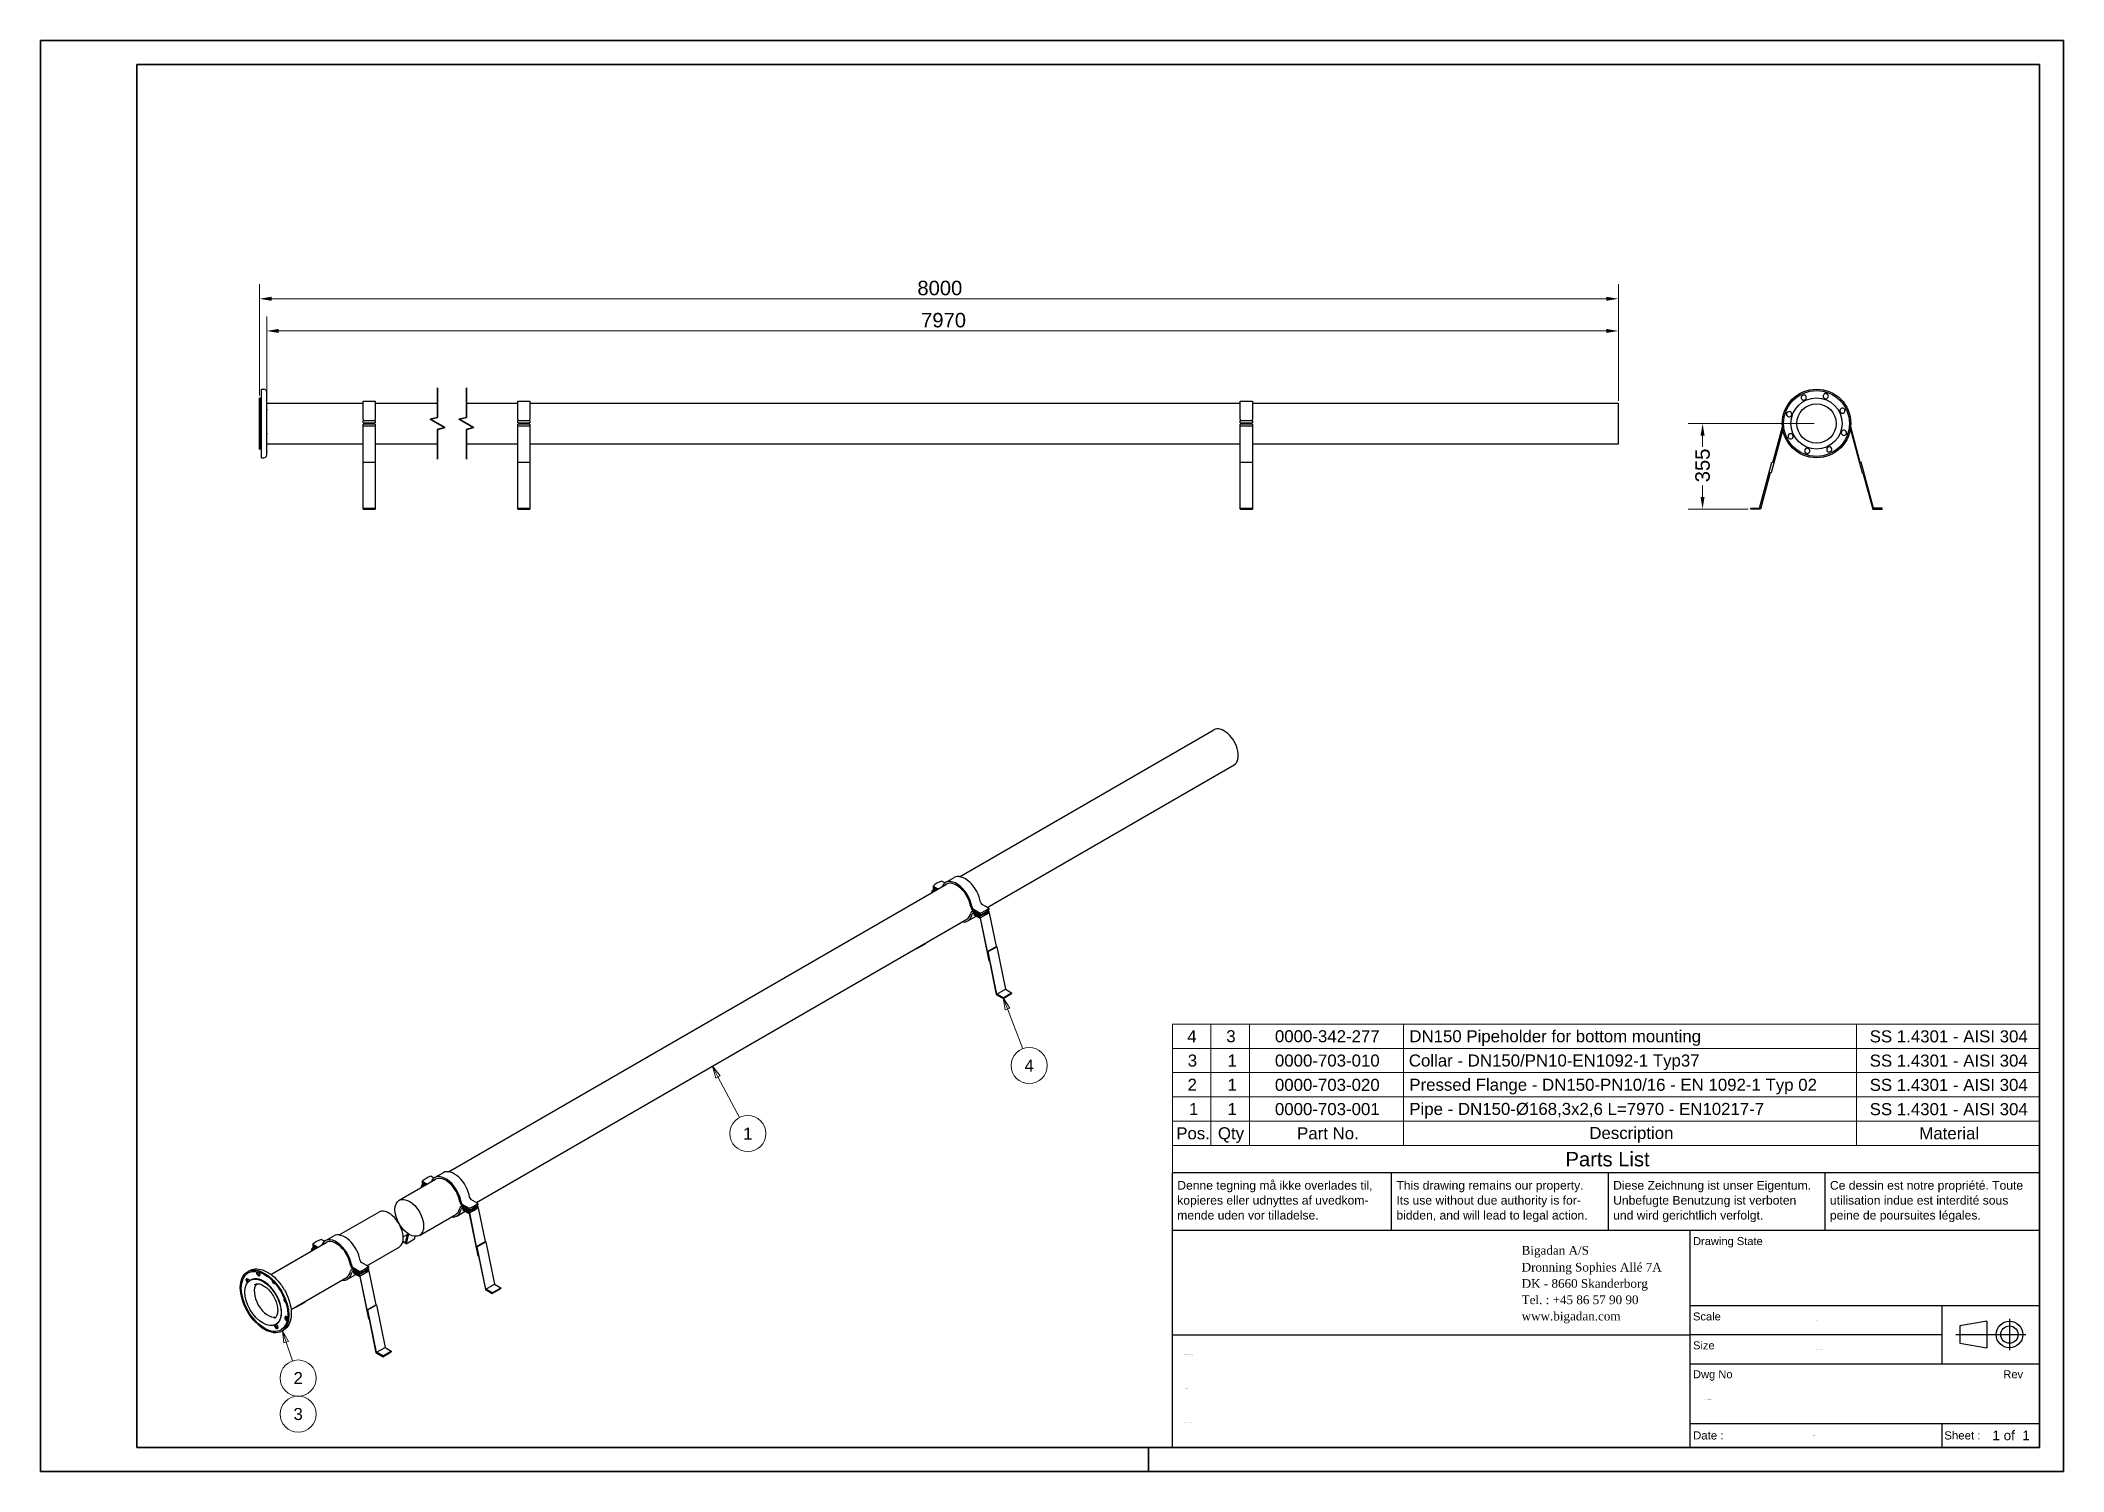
# Model space of a CAD drawing. Header units: millimetres. Extents: x 0 to 8400, y 0 to 5940.
import ezdxf
from ezdxf.enums import TextEntityAlignment as Align

# ---------------------------------------------------------------- set-up
doc = ezdxf.new("R2018")
doc.units = ezdxf.units.MM
doc.header["$LTSCALE"] = 20
doc.layers.get('0').update_dxf_attribs({"lineweight": 18})
for name, color, linetype, lineweight in [('Border', 7, 'Continuous', 35), ('Break Line', 7, 'Continuous', 35), ('Dimension', 7, 'Continuous', 18), ('Symbol', 7, 'Continuous', 18), ('Title', 7, 'Continuous', 25), ('Visible', 7, 'Continuous', 25)]:
    doc.layers.add(name, color=color, linetype=linetype, lineweight=lineweight)
doc.styles.add('Note Text', font='arial.ttf')
doc.styles.get("Standard").update_dxf_attribs({"font": 'arial.ttf'})
doc.styles.add('Text Style150', font='arial.ttf')
doc.styles.add('Text Style72', font='arial.ttf')
doc.styles.add('Text Style85', font='times.ttf')
doc.styles.add('Title', font='arial.ttf')
doc.styles.add('Title150', font='arial.ttf')
doc.styles.add('Title200', font='arial.ttf')
doc.dimstyles.new('Default - Method 2b', dxfattribs={"dimscale": 20, "dimtxt": 3, "dimasz": 2.5, "dimexe": 3, "dimexo": 0.5, "dimgap": 0.7, "dimtad": 0, "dimtoh": 1, "dimdec": 1, "dimrnd": 1e-08, "dimtxsty": 'Title', "dimcen": 0.09, "dimdle": 10, "dimclrd": 256, "dimclre": 256, "dimclrt": 7, "dimadec": 0, "dimazin": 2, "dimtfac": 0.833333, "dimtdec": 1, "dimtmove": 0, "dimatfit": 3, "dimfxl": 1, "dimtolj": 1, "dimlwd": -1, "dimlwe": -1, "dimarcsym": 0})

msp = doc.modelspace()

# ---------------------------------------------------------------- blocks, each defined once
blk = doc.blocks.new('Borders Bigadan Border')
at = {"layer": 'Border'}
for p, q in [((0, 297), (420, 297)), ((0, 0), (0, 297)), ((420, 297), (415, 297)), ((420, 297), (420, 0)), ((415, 292), (20, 292)), ((20, 292), (20, 5)), ((415, 5), (415, 292)), ((20, 5), (415, 5)), ((230, 5), (230, 0)), ((420, 0), (0, 0))]:
    blk.add_line(p, q, dxfattribs=at)
blk = doc.blocks.new('Title Blocks Title')
at = {"layer": 'Title'}
for p, q in [((205, 62), (25, 62)), ((25, 50), (25, 62)), ((70.5, 50), (70.5, 62)), ((115.5, 50), (115.5, 62)), ((160.5, 50), (160.5, 62)), ((205, 50), (25, 50)), ((25, 5), (25, 50)), ((132.5, 5), (132.5, 50)), ((205, 34.36), (132.5, 34.36)), ((184.74, 34.36), (184.74, 22.36)), ((25, 28.36), (132.5, 28.36)), ((184.74, 28.36), (132.5, 28.36)), ((132.5, 22.36), (205, 22.36)), ((132.5, 10), (205, 10)), ((184.74, 10), (184.74, 5))]:
    blk.add_line(p, q, dxfattribs=at)
at = {"layer": 'Title', "lineweight": 25}
for p, q in [((194.05, 31.19), (188.45, 30.23)), ((188.45, 30.23), (188.45, 26.63)), ((194.05, 31.19), (194.05, 25.67)), ((198.77, 31.7), (198.77, 25.16)), ((187.65, 28.43), (202.19, 28.43)), ((188.45, 26.63), (194.05, 25.67))]:
    blk.add_line(p, q, dxfattribs=at)
for radius in [2.76, 1.8]:
    blk.add_circle((198.77, 28.43), radius, dxfattribs=at)
at = {"layer": 'Title'}
for s, height, style, p in [('Denne tegning må ikke overlades til,', 1.8, 'Text Style72', (26, 58.5)), ('This drawing remains our property.', 1.8, 'Text Style72', (71.5, 58.5)), ('Diese Zeichnung ist unser Eigentum.', 1.8, 'Text Style72', (116.5, 58.5)), ('Ce dessin est notre propriété. Toute', 1.8, 'Text Style72', (161.5, 58.5)), ('kopieres eller udnyttes af uvedkom-', 1.8, 'Text Style72', (26, 55.4)), ('Its use without due authority is for-', 1.8, 'Text Style72', (71.5, 55.4)), ('Unbefugte Benutzung ist verboten', 1.8, 'Text Style72', (116.5, 55.4)), ('utilisation indue est interdité sous', 1.8, 'Text Style72', (161.5, 55.4)), ('mende uden vor tilladelse.', 1.8, 'Text Style72', (26, 52.3)), ('bidden, and will lead to legal action.', 1.8, 'Text Style72', (71.5, 52.3)), ('und wird gerichtlich verfolgt.', 1.8, 'Text Style72', (116.5, 52.3)), ('peine de poursuites légales.', 1.8, 'Text Style72', (161.5, 52.3)), ('Bigadan A/S', 1.8, 'Text Style85', (97.5, 45.01)), ('Drawing State', 1.65, 'Title150', (133.08, 47)), ('Dronning Sophies Allé 7A', 1.8, 'Text Style85', (97.5, 41.51)), ('DK - 8660 Skanderborg', 1.8, 'Text Style85', (97.5, 38.13)), ('Tel. : +45 86 57 90 90', 1.8, 'Text Style85', (97.5, 34.74)), ('www.bigadan.com', 1.8, 'Text Style85', (97.5, 31.36)), ('Scale', 1.65, 'Title150', (133.08, 31.36)), ('Size', 1.65, 'Title150', (133.08, 25.36)), ('Dwg No', 1.65, 'Title150', (133.08, 19.36)), ('Rev', 1.65, 'Title150', (197.5, 19.36))]:
    blk.add_text(s, height=height, dxfattribs=dict(at, style=style)).set_placement(p)
at = {"layer": 'Title', "style": 'Text Style150'}
for s, p in [('Sheet :', (185.24, 7.5)), ('Date :', (133.08, 7.5))]:
    blk.add_text(s, height=1.7, dxfattribs=at).set_placement(p, align=Align.MIDDLE_LEFT)
at = {"layer": 'Title', "style": 'Title200'}
blk.add_text('1 of  1', height=2, dxfattribs=at).set_placement((203, 7.5), align=Align.MIDDLE_RIGHT)
at = {"layer": 'Title', "color": 1, "true_color": 0xff0000, "insert": (169, 47.68), "char_height": 2.5, "width": 40, "attachment_point": 5, "style": 'Note Text'}
blk.add_mtext('\\fArial|b0|i0; ', dxfattribs=at)
at = {"layer": 'Title', "color": 1, "lineweight": 5, "true_color": 0xff0000, "flags": 253}
blk.add_attdef('STATUS', text='', height=6.2, dxfattribs=at).set_placement((169, 40.36), align=Align.MIDDLE_CENTER)
at = {"layer": 'Title', "lineweight": 30, "flags": 104}
for tag, height, p in [('Initial_View_Scale', 2.39, (158.62, 31.36)), ('Sheet_Size', 2.4, (158.62, 25.36)), ('REVISION_NUMBER', 3.5, (200, 15)), ('CREATION_DATE', 2, (157.5, 7.5))]:
    blk.add_attdef(tag, text='', height=height, dxfattribs=at).set_placement(p, align=Align.MIDDLE_CENTER)
for tag, p in [('PROJECT', (27.5, 24.3)), ('TITLE', (27.5, 17.3)), ('DESCRIPTION', (27.5, 10.3))]:
    blk.add_attdef(tag, text='', height=2.8, dxfattribs=at).set_placement(p, align=Align.TOP_LEFT)
blk.add_attdef('PART_NUMBER', text='', height=3.5, dxfattribs=at).set_placement((135.5, 15), align=Align.MIDDLE_LEFT)
blk = doc.blocks.new('*D26')
at = {"layer": 'Defpoints', "color": 0, "transparency": 16777216}
for p in [(6551.9, 4867.8), (909.2, 4456.2), (6551.9, 4434.3)]:
    blk.add_point(p, dxfattribs=at)
at = {"layer": 'Dimension', "transparency": 16777216}
for p, q in [((909.2, 4466.2), (909.2, 4927.8)), ((6551.9, 4444.3), (6551.9, 4927.8)), ((959.2, 4867.8), (6501.9, 4867.8))]:
    blk.add_line(p, q, dxfattribs=at)
for points in [[(959.2, 4876.2), (959.2, 4859.5), (909.2, 4867.8)], [(6501.9, 4876.2), (6501.9, 4859.5), (6551.9, 4867.8)]]:
    blk.add_solid(points, dxfattribs=at)
at = {"layer": 'Dimension', "color": 7, "transparency": 16777216, "insert": (3641, 4881.8), "char_height": 60, "attachment_point": 7, "style": 'Title'}
blk.add_mtext('\\A1;8000', dxfattribs=at)
blk = doc.blocks.new('*D27')
at = {"layer": 'Defpoints', "color": 0, "transparency": 16777216}
for p in [(6551.9, 4734.3), (939.2, 4434.3), (6551.9, 4434.3)]:
    blk.add_point(p, dxfattribs=at)
at = {"layer": 'Dimension', "transparency": 16777216}
for p, q in [((939.2, 4444.3), (939.2, 4794.3)), ((6551.9, 4444.3), (6551.9, 4794.3)), ((989.2, 4734.3), (6501.9, 4734.3))]:
    blk.add_line(p, q, dxfattribs=at)
for points in [[(989.2, 4742.7), (989.2, 4726), (939.2, 4734.3)], [(6501.9, 4742.7), (6501.9, 4726), (6551.9, 4734.3)]]:
    blk.add_solid(points, dxfattribs=at)
at = {"layer": 'Dimension', "color": 7, "transparency": 16777216, "insert": (3656.5, 4748.3), "char_height": 60, "attachment_point": 7, "style": 'Title'}
blk.add_mtext('\\A1;7970', dxfattribs=at)
blk = doc.blocks.new('*D28')
at = {"layer": 'Defpoints', "color": 0, "transparency": 16777216}
for p in [(6901.2, 4350.2), (7374.3, 4350.2), (7101.2, 3995.2)]:
    blk.add_point(p, dxfattribs=at)
at = {"layer": 'Dimension', "transparency": 16777216}
for p, q in [((7364.3, 4350.2), (6841.2, 4350.2)), ((6901.2, 4300.2), (6901.2, 4253.2)), ((6901.2, 4045.2), (6901.2, 4092.2)), ((7091.2, 3995.2), (6841.2, 3995.2))]:
    blk.add_line(p, q, dxfattribs=at)
for points in [[(6892.8, 4300.2), (6909.5, 4300.2), (6901.2, 4350.2)], [(6892.8, 4045.2), (6909.5, 4045.2), (6901.2, 3995.2)]]:
    blk.add_solid(points, dxfattribs=at)
at = {"layer": 'Dimension', "color": 7, "transparency": 16777216, "insert": (6931.8, 4106.2), "char_height": 60, "attachment_point": 7, "rotation": 90, "style": 'Title'}
blk.add_mtext('\\A1;355', dxfattribs=at)
blk = doc.blocks.new('Parts List')
at = {"layer": 'Symbol'}
for p, q in [((415, 92.86), (235, 92.86)), ((235, 92.86), (235, 72.72)), ((243, 92.86), (243, 72.72)), ((251, 92.86), (251, 72.72)), ((283, 92.86), (283, 72.72)), ((377, 92.86), (377, 72.72)), ((415, 92.86), (415, 72.72)), ((415, 87.82), (235, 87.82)), ((415, 82.79), (235, 82.79)), ((415, 77.75), (235, 77.75)), ((415, 72.72), (235, 72.72)), ((235, 67.68), (235, 72.72)), ((243, 67.68), (243, 72.72)), ((251, 67.68), (251, 72.72)), ((283, 67.68), (283, 72.72)), ((377, 67.68), (377, 72.72)), ((415, 67.68), (415, 72.72)), ((235, 62), (235, 67.68)), ((415, 67.68), (235, 67.68)), ((415, 62), (415, 67.68)), ((415, 62), (235, 62))]:
    blk.add_line(p, q, dxfattribs=at)
at = {"layer": 'Symbol', "color": 7, "attachment_point": 7}
for s, insert, char_height, style in [('4', (238.08, 89.09), 2.5, 'Note Text'), ('3', (246.18, 89.05), 2.5, 'Note Text'), ('0000-342-277', (256.28, 89.05), 2.5, 'Note Text'), ('DN150 Pipeholder for bottom mounting', (284.18, 88.34), 2.5, 'Note Text'), ('SS 1.4301 - AISI 304', (379.76, 89.03), 2.5, 'Note Text'), ('3', (238.18, 84.01), 2.5, 'Note Text'), ('1', (246.43, 84.05), 2.5, 'Note Text'), ('0000-703-010', (256.28, 84.01), 2.5, 'Note Text'), ('Collar - DN150/PN10-EN1092-1 Typ37', (284.08, 83.3), 2.5, 'Note Text'), ('SS 1.4301 - AISI 304', (379.76, 83.99), 2.5, 'Note Text'), ('2', (238.14, 79.02), 2.5, 'Note Text'), ('1', (246.43, 79.02), 2.5, 'Note Text'), ('0000-703-020', (256.28, 78.97), 2.5, 'Note Text'), ('Pressed Flange - DN150-PN10/16 - EN 1092-1 Typ 02', (284.18, 78.27), 2.5, 'Note Text'), ('SS 1.4301 - AISI 304', (379.76, 78.96), 2.5, 'Note Text'), ('1', (238.43, 73.98), 2.5, 'Note Text'), ('1', (246.43, 73.98), 2.5, 'Note Text'), ('0000-703-001', (256.28, 73.94), 2.5, 'Note Text'), ('Pipe - DN150-Ø168,3x2,6 L=7970 - EN10217-7', (284.18, 73.25), 2.5, 'Note Text'), ('SS 1.4301 - AISI 304', (379.76, 73.92), 2.5, 'Note Text'), ('Pos.', (235.79, 68.91), 2.5, 'Note Text'), ('Qty', (244.44, 68.19), 2.5, 'Note Text'), ('Part No.', (260.88, 68.91), 2.5, 'Note Text'), ('Description', (321.55, 68.26), 2.5, 'Note Text'), ('Material', (390.06, 68.91), 2.5, 'Note Text'), ('Parts List', (316.6, 63.29), 3, 'Title')]:
    blk.add_mtext(s, dxfattribs=dict(at, insert=insert, char_height=char_height, style=style))
blk = doc.blocks.new('Balloon1')
at = {"layer": 'Symbol'}
for p, q in [((200.75, 96.01), (199.85, 98.34)), ((201.21, 96.19), (199.85, 98.34)), ((199.85, 98.34), (200.28, 95.83)), ((200.28, 95.83), (201.21, 96.19)), ((200.75, 96.01), (203.92, 87.74))]:
    blk.add_line(p, q, dxfattribs=at)
at = {"layer": 'Symbol', "flags": 128}
blk.add_lwpolyline([(201.21, 96.19), (199.85, 98.34), (200.28, 95.83), (201.21, 96.19)], dxfattribs=at)
at = {"layer": 'Symbol'}
blk.add_circle((205.26, 84.24), 3.75, dxfattribs=at)
blk.add_solid([(201.21, 96.19), (199.85, 98.34), (200.28, 95.83), (201.21, 96.19)], dxfattribs=at)
at = {"layer": 'Symbol', "insert": (205.26, 84.24), "char_height": 2.5, "attachment_point": 5, "style": 'Note Text'}
blk.add_mtext('4', dxfattribs=at)
blk = doc.blocks.new('Balloon2')
at = {"layer": 'Symbol'}
for p, q in [((140.65, 81.9), (139.49, 84.11)), ((141.1, 82.14), (139.49, 84.11)), ((139.49, 84.11), (140.21, 81.67)), ((140.21, 81.67), (141.1, 82.14)), ((140.65, 81.9), (145.11, 73.45))]:
    blk.add_line(p, q, dxfattribs=at)
at = {"layer": 'Symbol', "flags": 128}
blk.add_lwpolyline([(141.1, 82.14), (139.49, 84.11), (140.21, 81.67), (141.1, 82.14)], dxfattribs=at)
at = {"layer": 'Symbol'}
blk.add_circle((146.85, 70.14), 3.75, dxfattribs=at)
blk.add_solid([(141.1, 82.14), (139.49, 84.11), (140.21, 81.67), (141.1, 82.14)], dxfattribs=at)
at = {"layer": 'Symbol', "insert": (146.85, 70.14), "char_height": 2.5, "attachment_point": 5, "style": 'Note Text'}
blk.add_mtext('1', dxfattribs=at)
blk = doc.blocks.new('Balloon3')
at = {"layer": 'Symbol'}
for p, q in [((51.02, 26.85), (50.23, 29.22)), ((51.49, 27), (50.23, 29.22)), ((50.23, 29.22), (50.54, 26.69)), ((50.54, 26.69), (51.49, 27)), ((51.02, 26.85), (52.32, 22.95))]:
    blk.add_line(p, q, dxfattribs=at)
at = {"layer": 'Symbol', "flags": 128}
blk.add_lwpolyline([(51.49, 27), (50.23, 29.22), (50.54, 26.69), (51.49, 27)], dxfattribs=at)
at = {"layer": 'Symbol'}
for centre in [(53.5, 19.4), (53.5, 11.9)]:
    blk.add_circle(centre, 3.75, dxfattribs=at)
blk.add_solid([(51.49, 27), (50.23, 29.22), (50.54, 26.69), (51.49, 27)], dxfattribs=at)
at = {"layer": 'Symbol', "char_height": 2.5, "attachment_point": 5, "style": 'Note Text'}
for s, insert in [('2', (53.5, 19.4)), ('3', (53.5, 11.92))]:
    blk.add_mtext(s, dxfattribs=dict(at, insert=insert))

# ---------------------------------------------------------------- dimensions: what is measured, and where the dimension line sits
at = {"layer": 'Dimension'}
for base, p1, text, override, picture, middle in [((6551.851, 4867.843), (909.209, 4456.192), '8000', {"dimgap": 0.7, "dimtad": 1, "dimtoh": 0, "dimdec": 1, "dimlfac": 1.417776, "dimtol": 0, "dimlim": 0, "dimtp": 0, "dimtm": 0, "dimtdec": 1, "dimtofl": 0, "dimatfit": 1}, '*D26', (3730.53, 4867.843)), ((6551.851, 4734.342), (939.209, 4434.342), '7970', {"dimgap": 0.7, "dimtad": 1, "dimtoh": 0, "dimdec": 1, "dimlfac": 1.420009, "dimtol": 0, "dimlim": 0, "dimtp": 0, "dimtm": 0, "dimtdec": 1, "dimtofl": 0, "dimatfit": 1}, '*D27', (3745.78, 4734.342))]:
    dim = msp.add_linear_dim(base=base, p1=p1, p2=(6551.851, 4434.342), angle=180, text=text, dimstyle='Default - Method 2b', override=override, dxfattribs=at)
    dim.commit()
    dim.dimension.update_dxf_attribs({"geometry": picture, "text_midpoint": middle, "dimtype": 160})
dim = msp.add_linear_dim(base=(6901.166, 4350.192), p1=(7101.166, 3995.192), p2=(7374.341, 4350.192), angle=90, dimstyle='Default - Method 2b', override={"dimgap": 0.7, "dimtoh": 0, "dimdec": 1, "dimtol": 0, "dimlim": 0, "dimtp": 0, "dimtm": 0, "dimtdec": 1, "dimtofl": 0, "dimatfit": 1}, dxfattribs=at)
dim.commit()
dim.dimension.update_dxf_attribs({"geometry": '*D28', "text_midpoint": (6901.166, 4172.692), "dimtype": 160})

# ---------------------------------------------------------------- linework, layer by layer
at = {"layer": 'Break Line', "flags": 128}
for points in [[(1648.197, 4202.542), (1648.197, 4324.833), (1678.197, 4332.871), (1618.197, 4367.512), (1648.197, 4375.551), (1648.197, 4497.842)], [(1768.197, 4202.542), (1768.197, 4324.833), (1798.197, 4332.871), (1738.197, 4367.512), (1768.197, 4375.551), (1768.197, 4497.842)]]:
    msp.add_lwpolyline(points, dxfattribs=at)
at = {"layer": 'Visible'}
for p, q in [((909.209, 4456.192), (912.209, 4456.192)), ((909.209, 4244.192), (909.209, 4456.192)), ((912.209, 4244.192), (912.209, 4456.192)), ((918.209, 4492.692), (927.709, 4492.692)), ((918.209, 4207.692), (918.209, 4492.692)), ((939.709, 4474.49), (939.709, 4480.692)), ((939.709, 4474.49), (939.709, 4472.942)), ((939.709, 4409.976), (939.709, 4472.942)), ((939.709, 4434.342), (1339.209, 4434.342)), ((939.709, 4409.976), (939.709, 4405.664)), ((939.709, 4310.441), (939.709, 4405.664)), ((1339.209, 4442.342), (1389.209, 4442.342)), ((1339.209, 4367.674), (1339.209, 4442.342)), ((1389.209, 4442.342), (1389.209, 4367.674)), ((1389.209, 4434.342), (1648.197, 4434.342)), ((1768.197, 4434.342), (1981.851, 4434.342)), ((1981.851, 4442.342), (2031.851, 4442.342)), ((1981.851, 4367.674), (1981.851, 4442.342)), ((2031.851, 4442.342), (2031.851, 4367.674)), ((2031.851, 4434.342), (4981.851, 4434.342)), ((4981.851, 4442.342), (5031.851, 4442.342)), ((4981.851, 4367.674), (4981.851, 4442.342)), ((5031.851, 4442.342), (5031.851, 4367.674)), ((5031.851, 4434.342), (6551.851, 4434.342)), ((6551.851, 4266.042), (6551.851, 4434.342)), ((939.709, 4310.441), (939.709, 4305.891)), ((939.709, 4234.192), (939.709, 4305.891)), ((1339.209, 4367.674), (1339.209, 4361.192)), ((1339.209, 4353.192), (1339.209, 4361.192)), ((1389.209, 4361.192), (1339.209, 4361.192)), ((1339.209, 4353.192), (1389.209, 4353.192)), ((1339.209, 4339.192), (1339.209, 4347.192)), ((1389.209, 4347.192), (1339.209, 4347.192)), ((1389.209, 4339.192), (1339.209, 4339.192)), ((1339.209, 4189.412), (1339.209, 4339.192)), ((1389.209, 4361.192), (1389.209, 4367.674)), ((1389.209, 4361.192), (1389.209, 4353.192)), ((1389.209, 4347.192), (1389.209, 4339.192)), ((1389.209, 4339.192), (1389.209, 4189.412)), ((1981.851, 4367.674), (1981.851, 4361.192)), ((1981.851, 4353.192), (1981.851, 4361.192)), ((2031.851, 4361.192), (1981.851, 4361.192)), ((1981.851, 4353.192), (2031.851, 4353.192)), ((1981.851, 4339.192), (1981.851, 4347.192)), ((2031.851, 4347.192), (1981.851, 4347.192)), ((2031.851, 4339.192), (1981.851, 4339.192)), ((1981.851, 4189.412), (1981.851, 4339.192)), ((2031.851, 4361.192), (2031.851, 4367.674)), ((2031.851, 4361.192), (2031.851, 4353.192)), ((2031.851, 4347.192), (2031.851, 4339.192)), ((2031.851, 4339.192), (2031.851, 4189.412)), ((4981.851, 4367.674), (4981.851, 4361.192)), ((4981.851, 4353.192), (4981.851, 4361.192)), ((5031.851, 4361.192), (4981.851, 4361.192)), ((4981.851, 4353.192), (5031.851, 4353.192)), ((4981.851, 4339.192), (4981.851, 4347.192)), ((5031.851, 4347.192), (4981.851, 4347.192)), ((5031.851, 4339.192), (4981.851, 4339.192)), ((4981.851, 4189.412), (4981.851, 4339.192)), ((5031.851, 4361.192), (5031.851, 4367.674)), ((5031.851, 4361.192), (5031.851, 4353.192)), ((5031.851, 4347.192), (5031.851, 4339.192)), ((5031.851, 4339.192), (5031.851, 4189.412)), ((7233.924, 4325.914), (7185.441, 4144.971)), ((7192.93, 4188.377), (7232.532, 4336.173)), ((7514.758, 4325.914), (7563.241, 4144.971)), ((7555.752, 4188.377), (7516.15, 4336.173)), ((909.209, 4244.192), (912.209, 4244.192)), ((918.209, 4207.692), (927.709, 4207.692)), ((939.709, 4266.042), (1339.209, 4266.042)), ((939.709, 4234.192), (939.709, 4232.069)), ((939.709, 4219.692), (939.709, 4232.069)), ((1389.209, 4266.042), (1648.197, 4266.042)), ((1768.197, 4266.042), (1981.851, 4266.042)), ((2031.851, 4266.042), (4981.851, 4266.042)), ((5031.851, 4266.042), (6551.851, 4266.042)), ((1339.209, 3999.192), (1339.209, 4189.412)), ((1339.209, 4189.412), (1389.209, 4189.412)), ((1389.209, 4189.412), (1389.209, 3999.192)), ((1981.851, 3999.192), (1981.851, 4189.412)), ((1981.851, 4189.412), (2031.851, 4189.412)), ((2031.851, 4189.412), (2031.851, 3999.192)), ((4981.851, 3999.192), (4981.851, 4189.412)), ((4981.851, 4189.412), (5031.851, 4189.412)), ((5031.851, 4189.412), (5031.851, 3999.192)), ((7138.097, 3999.192), (7189.066, 4189.412)), ((7181.577, 4146.007), (7141.166, 3995.192)), ((7185.441, 4144.971), (7181.577, 4146.007)), ((7189.066, 4189.412), (7192.93, 4188.377)), ((7559.615, 4189.412), (7555.752, 4188.377)), ((7610.585, 3999.192), (7559.615, 4189.412)), ((7563.241, 4144.971), (7567.105, 4146.007)), ((7567.105, 4146.007), (7607.515, 3995.192)), ((1339.209, 3995.192), (1339.209, 3999.192)), ((1339.209, 3999.192), (1389.209, 3999.192)), ((1339.209, 3995.192), (1389.209, 3995.192)), ((1389.209, 3999.192), (1389.209, 3995.192)), ((1981.851, 3995.192), (1981.851, 3999.192)), ((1981.851, 3999.192), (2031.851, 3999.192)), ((1981.851, 3995.192), (2031.851, 3995.192)), ((2031.851, 3999.192), (2031.851, 3995.192)), ((4981.851, 3995.192), (4981.851, 3999.192)), ((4981.851, 3999.192), (5031.851, 3999.192)), ((4981.851, 3995.192), (5031.851, 3995.192)), ((5031.851, 3999.192), (5031.851, 3995.192)), ((7101.166, 3999.192), (7138.097, 3999.192)), ((7101.166, 3995.192), (7101.166, 3999.192)), ((7141.166, 3995.192), (7101.166, 3995.192)), ((7607.515, 3995.192), (7647.515, 3995.192)), ((7647.515, 3999.192), (7610.585, 3999.192)), ((7647.515, 3995.192), (7647.515, 3999.192)), ((3815.917, 2469.078), (4871.942, 3078.774)), ((3931.142, 2341.267), (4956.092, 2933.022)), ((1694.597, 1244.333), (3761.784, 2437.824)), ((3755.019, 2442.952), (3741.445, 2450.789)), ((3757.784, 2444.752), (3793.139, 2465.165)), ((3701.311, 2402.91), (3704.157, 2413.529)), ((3706.089, 2414.645), (3704.157, 2413.529)), ((3704.157, 2413.529), (3711.931, 2409.041)), ((3706.327, 2409.01), (3705.311, 2405.22)), ((3706.089, 2430.377), (3727.487, 2418.023)), ((3706.089, 2430.377), (3706.089, 2423.845)), ((3721.83, 2414.757), (3706.089, 2423.845)), ((3706.089, 2418.946), (3717.588, 2412.307)), ((3706.089, 2418.946), (3706.089, 2412.414)), ((3711.931, 2409.041), (3706.089, 2412.414)), ((3709.102, 2407.408), (3706.327, 2409.01)), ((3936.984, 2337.895), (3908.745, 2354.198)), ((1809.822, 1116.522), (3845.934, 2292.072)), ((3849.934, 2285.144), (3885.289, 2305.556)), ((3872.954, 2327.515), (3865.39, 2323.147)), ((3873.39, 2333.786), (3901.628, 2317.482)), ((3901.628, 2310.95), (3873.39, 2327.254)), ((3873.39, 2322.355), (3901.628, 2306.051)), ((3901.628, 2299.519), (3873.39, 2315.823)), ((3903.561, 2298.403), (3875.277, 2314.733)), ((3875.277, 2314.733), (3875.277, 2311.467)), ((3875.277, 2311.467), (3901.391, 2296.391)), ((3901.391, 2296.391), (3937.431, 2120.268)), ((3901.628, 2310.95), (3901.628, 2317.482)), ((3901.628, 2299.519), (3901.628, 2306.051)), ((3938.916, 2318.816), (3903.561, 2298.403)), ((3932.136, 2158.766), (3903.561, 2298.403)), ((3936.984, 2326.464), (3933.414, 2328.525)), ((3936.984, 2337.895), (3936.984, 2331.363)), ((3936.984, 2326.464), (3936.984, 2319.932)), ((3936.984, 2319.932), (3938.916, 2318.816)), ((3938.916, 2318.816), (3967.491, 2179.178)), ((3638.98, 2170.285), (3674.335, 2190.697)), ((3674.335, 2190.697), (3675.065, 2193.421)), ((3638.98, 2170.285), (3636.986, 2171.436)), ((3639.709, 2173.008), (3638.98, 2170.285)), ((3932.136, 2158.766), (3967.491, 2179.178)), ((3934.868, 2158.034), (3932.136, 2158.766)), ((3934.868, 2158.034), (3970.223, 2178.446)), ((3970.909, 1981.912), (3934.868, 2158.034)), ((3937.431, 2120.268), (3940.164, 2119.536)), ((3940.164, 2119.536), (3968.738, 1979.899)), ((3967.491, 2179.178), (3970.223, 2178.446)), ((3970.223, 2178.446), (4006.264, 2002.324)), ((3968.738, 1979.899), (3997.022, 1963.569)), ((3970.909, 1981.912), (4006.264, 2002.324)), ((3997.022, 1966.835), (3970.909, 1981.912)), ((3997.022, 1966.835), (4032.378, 1987.247)), ((3997.022, 1963.569), (4032.378, 1983.981)), ((3997.022, 1963.569), (3997.022, 1966.835)), ((4006.264, 2002.324), (4032.378, 1987.247)), ((4032.378, 1987.247), (4032.378, 1983.981)), ((1489.387, 1125.855), (1640.464, 1213.079)), ((1579.991, 1178.165), (1582.837, 1188.785)), ((1584.769, 1189.9), (1582.837, 1188.785)), ((1582.837, 1188.785), (1590.61, 1184.296)), ((1585.007, 1184.266), (1583.991, 1180.475)), ((1584.769, 1205.632), (1606.167, 1193.278)), ((1584.769, 1205.632), (1584.769, 1199.1)), ((1600.51, 1190.012), (1584.769, 1199.1)), ((1584.769, 1194.201), (1596.267, 1187.562)), ((1584.769, 1194.201), (1584.769, 1187.669)), ((1590.61, 1184.296), (1584.769, 1187.669)), ((1587.782, 1182.663), (1585.007, 1184.266)), ((1633.699, 1218.207), (1620.124, 1226.044)), ((1636.464, 1220.007), (1671.819, 1240.42)), ((1751.634, 1102.77), (1744.069, 1098.403)), ((1752.069, 1109.041), (1780.308, 1092.737)), ((1780.308, 1086.205), (1752.069, 1102.509)), ((1752.069, 1097.61), (1780.308, 1081.306)), ((1780.308, 1086.205), (1780.308, 1092.737)), ((1817.596, 1094.071), (1782.241, 1073.659)), ((1815.663, 1113.15), (1787.425, 1129.453)), ((1815.663, 1101.719), (1812.094, 1103.78)), ((1815.663, 1113.15), (1815.663, 1106.618)), ((1815.663, 1101.719), (1815.663, 1095.187)), ((1815.663, 1095.187), (1817.596, 1094.071)), ((1817.596, 1094.071), (1846.171, 954.434)), ((1240.18, 981.975), (1404.534, 1076.865)), ((1573.537, 980.103), (1724.614, 1067.327)), ((1728.614, 1060.399), (1763.969, 1080.811)), ((1780.308, 1074.774), (1752.069, 1091.078)), ((1782.241, 1073.659), (1753.956, 1089.989)), ((1753.956, 1089.989), (1753.956, 1086.723)), ((1753.956, 1086.723), (1780.07, 1071.646)), ((1780.07, 1071.646), (1816.111, 895.523)), ((1780.308, 1074.774), (1780.308, 1081.306)), ((1810.815, 934.021), (1782.241, 1073.659)), ((956.4, 818.135), (1186.047, 950.722)), ((1125.575, 915.808), (1128.42, 926.427)), ((1130.353, 927.543), (1128.42, 926.427)), ((1128.42, 926.427), (1136.194, 921.939)), ((1130.353, 943.274), (1151.75, 930.92)), ((1130.353, 943.274), (1130.353, 936.742)), ((1146.093, 927.654), (1130.353, 936.742)), ((1130.353, 931.843), (1141.851, 925.205)), ((1130.353, 931.843), (1130.353, 925.311)), ((1136.194, 921.939), (1130.353, 925.311)), ((1179.283, 955.85), (1165.708, 963.687)), ((1182.047, 957.65), (1217.402, 978.062)), ((1355.406, 854.165), (1488.684, 931.113)), ((1517.659, 945.54), (1504.166, 953.33)), ((1504.835, 956.21), (1515.489, 950.059)), ((1505.956, 974.709), (1524.73, 985.548)), ((1515.489, 950.059), (1525.644, 987.959)), ((1528.516, 986.056), (1517.659, 945.54)), ((1517.659, 945.54), (1553.015, 965.952)), ((1524.962, 985.414), (1524.73, 985.548)), ((1553.015, 965.952), (1555.769, 976.232)), ((1810.815, 934.021), (1846.171, 954.434)), ((1813.547, 933.289), (1810.815, 934.021)), ((1813.547, 933.289), (1848.903, 953.702)), ((1849.588, 757.167), (1813.547, 933.289)), ((1846.171, 954.434), (1848.903, 953.702)), ((1848.903, 953.702), (1884.944, 777.579)), ((1130.59, 921.908), (1129.575, 918.117)), ((1133.366, 920.306), (1130.59, 921.908)), ((1297.218, 840.413), (1289.653, 836.045)), ((1297.653, 846.684), (1325.892, 830.38)), ((1325.892, 823.848), (1297.653, 840.152)), ((1361.247, 850.792), (1333.008, 867.096)), ((1361.247, 839.361), (1357.677, 841.422)), ((1361.247, 850.792), (1361.247, 844.26)), ((1816.111, 895.523), (1818.843, 894.791)), ((1818.843, 894.791), (1847.418, 755.154)), ((859.18, 829.382), (865.898, 833.26)), ((871.066, 794.098), (873.188, 795.322)), ((1040.55, 672.383), (1270.197, 804.97)), ((1274.197, 798.041), (1309.552, 818.454)), ((1297.653, 835.253), (1325.892, 818.949)), ((1325.892, 812.417), (1297.653, 828.721)), ((1327.824, 811.301), (1299.54, 827.631)), ((1299.54, 827.631), (1299.54, 824.365)), ((1299.54, 824.365), (1325.654, 809.288)), ((1325.654, 809.288), (1361.695, 633.166)), ((1325.892, 823.848), (1325.892, 830.38)), ((1325.892, 812.417), (1325.892, 818.949)), ((1363.18, 831.714), (1327.824, 811.301)), ((1356.399, 671.664), (1327.824, 811.301)), ((1361.247, 839.361), (1361.247, 832.829)), ((1361.247, 832.829), (1363.18, 831.714)), ((1363.18, 831.714), (1391.754, 692.076)), ((1849.588, 757.167), (1884.944, 777.579)), ((1875.702, 742.09), (1849.588, 757.167)), ((1875.702, 742.09), (1911.057, 762.502)), ((1875.702, 738.824), (1911.057, 759.236)), ((1884.944, 777.579), (1911.057, 762.502)), ((1911.057, 762.502), (1911.057, 759.236)), ((1063.243, 683.182), (1061.249, 684.333)), ((1063.243, 683.182), (1098.598, 703.595)), ((1063.973, 685.906), (1063.243, 683.182)), ((1098.598, 703.595), (1099.328, 706.318)), ((1356.399, 671.664), (1391.754, 692.076)), ((1359.131, 670.932), (1394.486, 691.344)), ((1391.754, 692.076), (1394.486, 691.344)), ((1394.486, 691.344), (1430.527, 515.222)), ((1847.418, 755.154), (1875.702, 738.824)), ((1875.702, 738.824), (1875.702, 742.09)), ((977.066, 610.5), (979.188, 611.725)), ((1359.131, 670.932), (1356.399, 671.664)), ((1395.172, 494.809), (1359.131, 670.932)), ((1361.695, 633.166), (1364.427, 632.434)), ((1364.427, 632.434), (1393.001, 492.796)), ((1001.68, 582.564), (1008.398, 586.443)), ((1395.172, 494.809), (1430.527, 515.222)), ((1430.527, 515.222), (1456.641, 500.145)), ((1393.001, 492.796), (1421.286, 476.466)), ((1421.286, 479.732), (1395.172, 494.809)), ((1421.286, 479.732), (1456.641, 500.145)), ((1421.286, 476.466), (1456.641, 496.879)), ((1421.286, 476.466), (1421.286, 479.732)), ((1456.641, 500.145), (1456.641, 496.879))]:
    msp.add_line(p, q, dxfattribs=at)
for radius in [142.5, 136.5, 106, 81.55]:
    msp.add_circle((7374.341, 4350.192), radius, dxfattribs=at)
for centre, radius, start, end in [((927.709, 4480.692), 12, 0, 90), ((7321.34, 4457.853), 10.75, 129.1300643, 103.2910236), ((7412.992, 4463.797), 10.75, 84.1300643, 58.2910236), ((923.209, 4441.192), 11, 117.0356918, 180), ((7260.736, 4388.843), 10.75, 174.1300643, 148.2910236), ((7482.002, 4403.192), 10.75, 39.1300643, 13.2910236), ((7266.68, 4297.191), 10.75, 219.1300643, 193.2910236), ((7487.946, 4311.541), 10.75, 354.1300643, 328.2910236), ((923.209, 4259.192), 11, 180, 242.9643082), ((927.709, 4219.692), 12, 270, 0), ((7335.69, 4236.587), 10.75, 264.1300643, 238.2910236), ((7427.341, 4242.531), 10.75, 309.1300643, 283.2910236)]:
    msp.add_arc(centre, radius, start, end, dxfattribs=at)
for centre, major_axis, start_param, end_param in [((4914.017, 3005.898), (-42.075, 72.876), 3.14159265, 6.28318531), ((3821.537, 2384.136), (-140.509, 0), 5.31891007, 5.67666422), ((3803.859, 2364.948), (-46.075, 79.804), 4.11786312, 6.70294961), ((3803.859, 2364.948), (-42.075, 72.876), 4.11786312, 6.28318531), ((3839.214, 2385.36), (-46.075, 79.804), 4.11786312, 6.28318531), ((3821.537, 2372.705), (-140.509, 0), 5.63342542, 5.67666422), ((3908.745, 2360.73), (-4, 6.928), 0.97627046, 2.35619449), ((3803.859, 2364.948), (46.075, -79.804), 5.86342101, 6.87771117), ((3803.859, 2364.948), (42.075, -72.876), 0, 0.59452586), ((3873.39, 2340.318), (-8, 13.856), 0.97627046, 2.35619449), ((3873.39, 2309.291), (-8, 13.856), 5.49778714, 6.87771117), ((3873.39, 2340.318), (4, -6.928), 4.11786312, 5.49778714), ((3873.39, 2309.291), (-4, 6.928), 5.49778714, 6.87771117), ((3839.214, 2385.36), (46.075, -79.804), 0, 0.00245081), ((3821.537, 2384.136), (140.509, 0), 5.31891007, 5.67666422), ((3821.537, 2377.604), (-140.509, 0), 2.17731741, 2.53507157), ((3821.537, 2372.705), (140.509, 0), 5.31891007, 5.67666422), ((3821.537, 2366.173), (-140.509, 0), 2.17731741, 2.53507157), ((1700.216, 1159.391), (-140.509, 0), 5.31891007, 5.67666422), ((1700.216, 1147.96), (-140.509, 0), 5.63342542, 5.67666422), ((1682.539, 1140.203), (-46.075, 79.804), 4.11786312, 6.70294961), ((1682.539, 1140.203), (-42.075, 72.876), 4.11786312, 6.28318531), ((1717.894, 1160.615), (-46.075, 79.804), 4.11786312, 6.28318531), ((1682.539, 1140.203), (42.075, -72.876), 0, 0.59452586), ((1752.069, 1115.573), (-8, 13.856), 0.97627046, 2.35619449), ((1752.069, 1084.546), (-8, 13.856), 5.49778714, 6.87771117), ((1752.069, 1115.573), (4, -6.928), 4.11786312, 5.49778714), ((1752.069, 1084.546), (-4, 6.928), 5.49778714, 6.87771117), ((1700.216, 1159.391), (140.509, 0), 5.31891007, 5.67666422), ((1700.216, 1152.859), (-140.509, 0), 2.17731741, 2.53507157), ((1700.216, 1147.96), (140.509, 0), 5.31891007, 5.67666422), ((1700.216, 1141.428), (-140.509, 0), 2.17731741, 2.53507157), ((1787.425, 1135.985), (-4, 6.928), 0.97627046, 2.35619449), ((1446.609, 1003.989), (-42.075, 72.876), 3.14159265, 6.28318531), ((1682.539, 1140.203), (46.075, -79.804), 5.86342101, 6.87771117), ((1717.894, 1160.615), (46.075, -79.804), 0, 0.00245081), ((1245.8, 897.033), (-140.509, 0), 5.31891007, 5.67666422), ((1245.8, 885.602), (-140.509, 0), 5.63342542, 5.67666422), ((1228.122, 877.846), (-46.075, 79.804), 4.11786312, 6.70294961), ((1228.122, 877.846), (-42.075, 72.876), 4.11786312, 6.28318531), ((1263.477, 898.258), (-46.075, 79.804), 4.11786312, 6.28318531), ((1297.653, 853.216), (-8, 13.856), 0.97627046, 2.35619449), ((1297.653, 853.216), (4, -6.928), 4.11786312, 5.49778714), ((1245.8, 897.033), (140.509, 0), 5.31891007, 5.67666422), ((1245.8, 890.501), (-140.509, 0), 2.17731741, 2.53507157), ((1333.008, 873.628), (-4, 6.928), 0.97627046, 2.35619449), ((861.059, 790.238), (-5.375, 9.31), 0.68294846, 2.0906132), ((861.059, 790.238), (-5.375, 9.31), 4.53025276, 6.51515743), ((865.302, 792.688), (5.375, -9.31), 3.82454111, 5.05058458), ((926.188, 703.524), (-53, 91.799), 3.14159265, 6.28318531), ((945.279, 714.546), (40.775, -70.624), 3.34383445, 6.08094351), ((903.913, 821.843), (5.375, -9.31), 3.44507689, 8.14162661), ((908.156, 824.293), (5.375, -9.31), 3.86727807, 5.8774829), ((968.721, 789.28), (5.375, -9.31), 3.89816097, 6.30312058), ((1228.122, 877.846), (46.075, -79.804), 5.86342101, 6.87771117), ((1228.122, 877.846), (42.075, -72.876), 0, 0.59452586), ((1297.653, 822.189), (-8, 13.856), 5.49778714, 6.87771117), ((1297.653, 822.189), (-4, 6.928), 5.49778714, 6.87771117), ((1263.477, 898.258), (46.075, -79.804), 0, 0.00245081), ((1245.8, 885.602), (140.509, 0), 5.31891007, 5.67666422), ((1245.8, 879.07), (-140.509, 0), 2.17731741, 2.53507157), ((1017.518, 711.623), (-5.375, 9.31), 0.18187791, 2.40407807), ((978.867, 602.759), (-5.375, 9.31), 0.70668908, 2.58816661), ((983.11, 605.208), (5.375, -9.31), 3.92064186, 5.72975927), ((978.867, 602.759), (5.375, -9.31), 6.1807356, 8.6398572), ((1021.721, 634.364), (-5.375, 9.31), 4.83619983, 8.94610074), ((1025.964, 636.813), (5.375, -9.31), 3.54729506, 5.36098546)]:
    msp.add_ellipse(centre, major_axis=major_axis, ratio=0.57735027, start_param=start_param, end_param=end_param, dxfattribs=at)
for centre, major_axis in [((1531.462, 1052.979), (-42.075, 72.876)), ((930.43, 705.973), (71.25, -123.409)), ((930.43, 705.973), (68.25, -118.212)), ((924.066, 702.299), (53, -91.799))]:
    msp.add_ellipse(centre, major_axis=major_axis, ratio=0.57735027, dxfattribs=at)
for points, knots in [([(939.709, 4472.942), (939.709, 4473.11), (939.708, 4473.265), (939.706, 4473.821), (939.706, 4474.126), (939.708, 4474.394), (939.709, 4474.452), (939.709, 4474.49)], [-2.195279176, -2.195279176, -2.195279176, -2.195279176, -2.099349227, -2.099349227, -1.822984301, -1.822984301, -1.709770249, -1.709770249, -1.709770249, -1.709770249]), ([(7314.556, 4466.192), (7314.615, 4466.24), (7314.675, 4466.288), (7315.068, 4466.594), (7315.416, 4466.833), (7315.927, 4467.142), (7316.078, 4467.229), (7316.295, 4467.346), (7316.358, 4467.379), (7316.454, 4467.428), (7316.486, 4467.445), (7316.54, 4467.472), (7316.561, 4467.482), (7316.602, 4467.502), (7316.622, 4467.512), (7316.668, 4467.535), (7316.695, 4467.547), (7316.78, 4467.588), (7316.839, 4467.615), (7317.373, 4467.858), (7317.862, 4468.038), (7318.53, 4468.231), (7318.699, 4468.275), (7318.869, 4468.315)], [-0.60108386, -0.60108386, -0.60108386, -0.60108386, -0.578154054, -0.578154054, -0.451717396, -0.451717396, -0.399371515, -0.399371515, -0.377987408, -0.377987408, -0.367055243, -0.367055243, -0.360010085, -0.360010085, -0.3533864, -0.3533864, -0.34454389, -0.34454389, -0.325040186, -0.325040186, -0.168889454, -0.168889454, -0.116515948, -0.116515948, -0.116515948, -0.116515948]), ([(7414.091, 4474.49), (7414.167, 4474.483), (7414.243, 4474.474), (7414.738, 4474.413), (7415.153, 4474.336), (7415.732, 4474.193), (7415.9, 4474.147), (7416.136, 4474.077), (7416.204, 4474.056), (7416.307, 4474.023), (7416.342, 4474.012), (7416.399, 4473.993), (7416.421, 4473.985), (7416.464, 4473.971), (7416.485, 4473.963), (7416.534, 4473.947), (7416.562, 4473.937), (7416.651, 4473.905), (7416.712, 4473.883), (7417.261, 4473.677), (7417.734, 4473.458), (7418.343, 4473.122), (7418.494, 4473.034), (7418.642, 4472.942)], [-0.60108386, -0.60108386, -0.60108386, -0.60108386, -0.578154054, -0.578154054, -0.451717396, -0.451717396, -0.399371515, -0.399371515, -0.377987408, -0.377987408, -0.367055243, -0.367055243, -0.360010085, -0.360010085, -0.3533864, -0.3533864, -0.34454389, -0.34454389, -0.325040186, -0.325040186, -0.168889454, -0.168889454, -0.116515948, -0.116515948, -0.116515948, -0.116515948]), ([(939.709, 4405.664), (939.709, 4405.974), (939.708, 4406.281), (939.706, 4407.459), (939.706, 4408.292), (939.708, 4409.38), (939.709, 4409.685), (939.709, 4409.976)], [-2.195279176, -2.195279176, -2.195279176, -2.195279176, -2.099349227, -2.099349227, -1.822984301, -1.822984301, -1.709770249, -1.709770249, -1.709770249, -1.709770249]), ([(7250.042, 4389.942), (7250.05, 4390.018), (7250.059, 4390.094), (7250.12, 4390.589), (7250.197, 4391.004), (7250.339, 4391.583), (7250.385, 4391.751), (7250.456, 4391.987), (7250.477, 4392.055), (7250.51, 4392.158), (7250.521, 4392.193), (7250.54, 4392.25), (7250.547, 4392.272), (7250.562, 4392.315), (7250.569, 4392.336), (7250.586, 4392.385), (7250.596, 4392.413), (7250.627, 4392.502), (7250.65, 4392.563), (7250.856, 4393.111), (7251.074, 4393.585), (7251.411, 4394.194), (7251.499, 4394.345), (7251.59, 4394.493)], [-0.60108386, -0.60108386, -0.60108386, -0.60108386, -0.578154054, -0.578154054, -0.451717396, -0.451717396, -0.399371515, -0.399371515, -0.377987408, -0.377987408, -0.367055243, -0.367055243, -0.360010085, -0.360010085, -0.3533864, -0.3533864, -0.34454389, -0.34454389, -0.325040186, -0.325040186, -0.168889454, -0.168889454, -0.116515948, -0.116515948, -0.116515948, -0.116515948]), ([(7490.341, 4409.976), (7490.389, 4409.917), (7490.437, 4409.857), (7490.743, 4409.464), (7490.982, 4409.117), (7491.291, 4408.606), (7491.378, 4408.454), (7491.495, 4408.238), (7491.528, 4408.175), (7491.577, 4408.079), (7491.594, 4408.047), (7491.621, 4407.993), (7491.631, 4407.972), (7491.651, 4407.931), (7491.661, 4407.911), (7491.684, 4407.865), (7491.696, 4407.838), (7491.737, 4407.753), (7491.764, 4407.694), (7492.007, 4407.16), (7492.187, 4406.671), (7492.38, 4406.003), (7492.424, 4405.834), (7492.464, 4405.664)], [-0.60108386, -0.60108386, -0.60108386, -0.60108386, -0.578154054, -0.578154054, -0.451717396, -0.451717396, -0.399371515, -0.399371515, -0.377987408, -0.377987408, -0.367055243, -0.367055243, -0.360010085, -0.360010085, -0.3533864, -0.3533864, -0.34454389, -0.34454389, -0.325040186, -0.325040186, -0.168889454, -0.168889454, -0.116515948, -0.116515948, -0.116515948, -0.116515948]), ([(939.709, 4305.891), (939.709, 4306.007), (939.709, 4306.126), (939.707, 4307.464), (939.708, 4308.806), (939.709, 4310.277), (939.709, 4310.359), (939.709, 4310.441)], [-3.225298751, -3.225298751, -3.225298751, -3.225298751, -3.17709695, -3.17709695, -2.688345045, -2.688345045, -2.659356013, -2.659356013, -2.659356013, -2.659356013]), ([(7258.341, 4290.407), (7258.292, 4290.466), (7258.245, 4290.526), (7257.939, 4290.919), (7257.699, 4291.267), (7257.391, 4291.778), (7257.304, 4291.929), (7257.187, 4292.146), (7257.154, 4292.209), (7257.104, 4292.305), (7257.088, 4292.337), (7257.061, 4292.391), (7257.051, 4292.412), (7257.03, 4292.453), (7257.021, 4292.472), (7256.998, 4292.519), (7256.985, 4292.545), (7256.945, 4292.631), (7256.917, 4292.69), (7256.675, 4293.224), (7256.495, 4293.713), (7256.302, 4294.381), (7256.258, 4294.55), (7256.218, 4294.72)], [-0.60108386, -0.60108386, -0.60108386, -0.60108386, -0.578154054, -0.578154054, -0.451717396, -0.451717396, -0.399371515, -0.399371515, -0.377987408, -0.377987408, -0.367055243, -0.367055243, -0.360010085, -0.360010085, -0.3533864, -0.3533864, -0.34454389, -0.34454389, -0.325040186, -0.325040186, -0.168889454, -0.168889454, -0.116515948, -0.116515948, -0.116515948, -0.116515948]), ([(7498.64, 4310.441), (7498.54, 4309.47), (7498.308, 4308.516), (7497.714, 4307.007), (7497.427, 4306.434), (7497.091, 4305.891)], [-1.669883971, -1.669883971, -1.669883971, -1.669883971, -1.428268723, -1.428268723, -1.269794792, -1.269794792, -1.269794792, -1.269794792]), ([(939.709, 4232.069), (939.709, 4232.142), (939.708, 4232.229), (939.706, 4232.621), (939.706, 4233.023), (939.708, 4233.732), (939.709, 4233.954), (939.709, 4234.192)], [-2.195279176, -2.195279176, -2.195279176, -2.195279176, -2.099349227, -2.099349227, -1.822984301, -1.822984301, -1.709770249, -1.709770249, -1.709770249, -1.709770249]), ([(7334.59, 4225.893), (7334.514, 4225.901), (7334.438, 4225.91), (7333.944, 4225.971), (7333.529, 4226.048), (7332.95, 4226.19), (7332.781, 4226.236), (7332.545, 4226.307), (7332.477, 4226.328), (7332.375, 4226.361), (7332.34, 4226.372), (7332.283, 4226.391), (7332.261, 4226.398), (7332.218, 4226.413), (7332.197, 4226.42), (7332.148, 4226.437), (7332.12, 4226.447), (7332.031, 4226.478), (7331.97, 4226.501), (7331.421, 4226.707), (7330.948, 4226.925), (7330.339, 4227.262), (7330.188, 4227.35), (7330.04, 4227.441)], [-0.60108386, -0.60108386, -0.60108386, -0.60108386, -0.578154054, -0.578154054, -0.451717396, -0.451717396, -0.399371515, -0.399371515, -0.377987408, -0.377987408, -0.367055243, -0.367055243, -0.360010085, -0.360010085, -0.3533864, -0.3533864, -0.34454389, -0.34454389, -0.325040186, -0.325040186, -0.168889454, -0.168889454, -0.116515948, -0.116515948, -0.116515948, -0.116515948]), ([(7434.126, 4234.192), (7434.066, 4234.143), (7434.006, 4234.096), (7433.613, 4233.79), (7433.266, 4233.55), (7432.755, 4233.242), (7432.604, 4233.155), (7432.387, 4233.038), (7432.324, 4233.005), (7432.228, 4232.955), (7432.196, 4232.939), (7432.142, 4232.912), (7432.121, 4232.902), (7432.08, 4232.881), (7432.06, 4232.872), (7432.014, 4232.849), (7431.987, 4232.836), (7431.902, 4232.796), (7431.843, 4232.768), (7431.309, 4232.526), (7430.82, 4232.346), (7430.152, 4232.153), (7429.983, 4232.109), (7429.813, 4232.069)], [-0.60108386, -0.60108386, -0.60108386, -0.60108386, -0.578154054, -0.578154054, -0.451717396, -0.451717396, -0.399371515, -0.399371515, -0.377987408, -0.377987408, -0.367055243, -0.367055243, -0.360010085, -0.360010085, -0.3533864, -0.3533864, -0.34454389, -0.34454389, -0.325040186, -0.325040186, -0.168889454, -0.168889454, -0.116515948, -0.116515948, -0.116515948, -0.116515948]), ([(865.898, 833.26), (873.551, 837.679), (882.254, 840.212), (901.105, 841.492), (911.305, 839.975), (932.713, 832.933), (943.948, 827.016), (965.861, 811.413), (976.524, 801.648), (996.076, 779.44), (1004.971, 767.017), (1020.203, 740.731), (1026.545, 726.879), (1036.081, 698.989), (1039.265, 684.956), (1042.03, 657.951), (1041.595, 644.983), (1036.779, 621.59), (1032.452, 611.089), (1021.269, 595.881), (1015.277, 590.415), (1008.398, 586.443)], [5.56254835, 5.56254835, 5.56254835, 5.56254835, 5.83835754, 5.83835754, 6.13604675, 6.13604675, 6.46407537, 6.46407537, 6.79842628, 6.79842628, 7.13058801, 7.13058801, 7.46161687, 7.46161687, 7.79373625, 7.79373625, 8.1280599, 8.1280599, 8.45623364, 8.45623364, 8.70414101, 8.70414101, 8.70414101, 8.70414101]), ([(853.498, 795.502), (853.503, 795.561), (853.51, 795.619), (853.553, 795.997), (853.605, 796.304), (853.705, 796.718), (853.737, 796.837), (853.787, 797.001), (853.802, 797.048), (853.825, 797.118), (853.833, 797.142), (853.846, 797.18), (853.851, 797.196), (853.862, 797.225), (853.867, 797.239), (853.879, 797.272), (853.886, 797.291), (853.908, 797.351), (853.924, 797.391), (854.07, 797.755), (854.226, 798.054), (854.465, 798.414), (854.528, 798.502), (854.593, 798.585)], [-0.60108386, -0.60108386, -0.60108386, -0.60108386, -0.578154054, -0.578154054, -0.451717396, -0.451717396, -0.399371515, -0.399371515, -0.377987408, -0.377987408, -0.367055243, -0.367055243, -0.360010085, -0.360010085, -0.3533864, -0.3533864, -0.34454389, -0.34454389, -0.325040186, -0.325040186, -0.168889454, -0.168889454, -0.116515948, -0.116515948, -0.116515948, -0.116515948]), ([(858.241, 800.017), (858.079, 799.643), (857.952, 799.232), (857.808, 798.521), (857.768, 798.241), (857.741, 797.951)], [-2.008455356, -2.008455356, -2.008455356, -2.008455356, -1.822984301, -1.822984301, -1.709770249, -1.709770249, -1.709770249, -1.709770249]), ([(888.948, 776.189), (893.339, 778.724), (898.691, 779.819), (910.275, 778.527), (916.048, 776.759), (927.796, 770.846), (933.734, 766.835), (945.353, 756.852), (951.031, 750.872), (961.5, 737.501), (966.282, 730.103), (974.401, 714.681), (977.733, 706.66), (982.597, 690.901), (984.136, 683.166), (985.344, 668.865), (985.027, 662.295), (982.785, 650.942), (980.859, 646.189), (976.171, 639.168), (973.531, 636.692), (970.498, 634.94)], [5.76166768, 5.76166768, 5.76166768, 5.76166768, 6.16358892, 6.16358892, 6.48298658, 6.48298658, 6.78647518, 6.78647518, 7.09192516, 7.09192516, 7.39995957, 7.39995957, 7.70861584, 7.70861584, 8.01569853, 8.01569853, 8.31978848, 8.31978848, 8.62564939, 8.62564939, 8.90326033, 8.90326033, 8.90326033, 8.90326033]), ([(983.664, 593.18), (983.623, 593.165), (983.58, 593.151), (983.302, 593.061), (983.055, 593.007), (982.692, 592.962), (982.585, 592.953), (982.432, 592.946), (982.387, 592.945), (982.319, 592.943), (982.296, 592.943), (982.258, 592.943), (982.243, 592.943), (982.214, 592.943), (982.2, 592.943), (982.168, 592.944), (982.149, 592.944), (982.088, 592.946), (982.047, 592.948), (981.67, 592.968), (981.326, 593.022), (980.854, 593.138), (980.735, 593.171), (980.615, 593.207)], [-0.60108386, -0.60108386, -0.60108386, -0.60108386, -0.578154054, -0.578154054, -0.451717396, -0.451717396, -0.399371515, -0.399371515, -0.377987408, -0.377987408, -0.367055243, -0.367055243, -0.360010085, -0.360010085, -0.3533864, -0.3533864, -0.34454389, -0.34454389, -0.325040186, -0.325040186, -0.168889454, -0.168889454, -0.116515948, -0.116515948, -0.116515948, -0.116515948]), ([(984.858, 595.657), (985.077, 595.59), (985.294, 595.536), (985.649, 595.466), (985.789, 595.445), (985.927, 595.428)], [-2.195279176, -2.195279176, -2.195279176, -2.195279176, -2.099349227, -2.099349227, -2.036122262, -2.036122262, -2.036122262, -2.036122262])]:
    msp.add_open_spline(points, degree=3, knots=knots, dxfattribs=at)

# ---------------------------------------------------------------- block references
at = {"xscale": 20, "yscale": 20, "zscale": 20}
msp.add_blockref('Borders Bigadan Border', (0, 0), dxfattribs=at)
ref = msp.add_blockref('Title Blocks Title', (4200, 0), dxfattribs=dict(xscale=20, yscale=20, zscale=20))
lines = msp.add_mtext('4003-04.1-PS04.ipt', dxfattribs={"layer": 'Title', "insert": (6910, 300), "char_height": 2.5, "attachment_point": 1})
ref.add_attrib('PART_NUMBER', '', (6910, 300), dxfattribs={"flags": 104}).embed_mtext(lines)
lines = msp.add_mtext('02-10-2024', dxfattribs={"layer": 'Title', "insert": (7350, 150), "char_height": 2.5, "attachment_point": 1})
ref.add_attrib('CREATION_DATE', '', (7350, 150), dxfattribs={"flags": 104}).embed_mtext(lines)
lines = msp.add_mtext('Area 04.1', dxfattribs={"layer": 'Title', "insert": (4750, 346), "char_height": 2.5, "attachment_point": 1})
ref.add_attrib('TITLE', '', (4750, 346), dxfattribs={"flags": 104}).embed_mtext(lines)
lines = msp.add_mtext('Outlet Pipe DN150', dxfattribs={"layer": 'Title', "insert": (4750, 206), "char_height": 2.5, "attachment_point": 1})
ref.add_attrib('DESCRIPTION', '', (4750, 206), dxfattribs={"flags": 104}).embed_mtext(lines)
lines = msp.add_mtext('4003 - Nurmo Bioenergia', dxfattribs={"layer": 'Title', "insert": (4750, 486), "char_height": 2.5, "attachment_point": 1})
ref.add_attrib('PROJECT', '', (4750, 486), dxfattribs={"flags": 104}).embed_mtext(lines)
lines = msp.add_mtext('A3 (297x420 mm)', dxfattribs={"layer": 'Title', "insert": (7372.4, 507.2), "char_height": 2.5, "attachment_point": 1})
ref.add_attrib('Sheet_Size', '', (7372.4, 507.2), dxfattribs={"flags": 104}).embed_mtext(lines)
lines = msp.add_mtext('1 : 20', dxfattribs={"layer": 'Title', "insert": (7372.4, 627.2), "char_height": 2.5, "attachment_point": 1})
ref.add_attrib('Initial_View_Scale', '', (7372.4, 627.2), dxfattribs={"flags": 104}).embed_mtext(lines)
lines = msp.add_mtext('-', dxfattribs={"layer": 'Title', "insert": (8200, 300), "char_height": 2.5, "attachment_point": 1})
ref.add_attrib('REVISION_NUMBER', '', (8200, 300), dxfattribs={"flags": 104}).embed_mtext(lines)
lines = msp.add_mtext('Released', dxfattribs={"layer": 'Title', "color": 1, "true_color": 0xff0000, "insert": (0, 0), "char_height": 2.5, "attachment_point": 1, "rotation": 90, "line_spacing_factor": 0.25})
ref.add_attrib('STATUS', '', (0, 0), dxfattribs={"flags": 80}).embed_mtext(lines)
at = {"layer": 'Symbol', "xscale": 20, "yscale": 20, "zscale": 20}
for name in ['Balloon1', 'Parts List', 'Balloon2', 'Balloon3']:
    msp.add_blockref(name, (0, 0), dxfattribs=at)

msp.set_redraw_order([(e.dxf.handle, doc.entitydb.next_handle()) for e in msp.query("TEXT MTEXT ATTDEF DIMENSION ARC_DIMENSION")])  # texts and dimensions are drawn at this point

doc.saveas('drawing.dxf')
